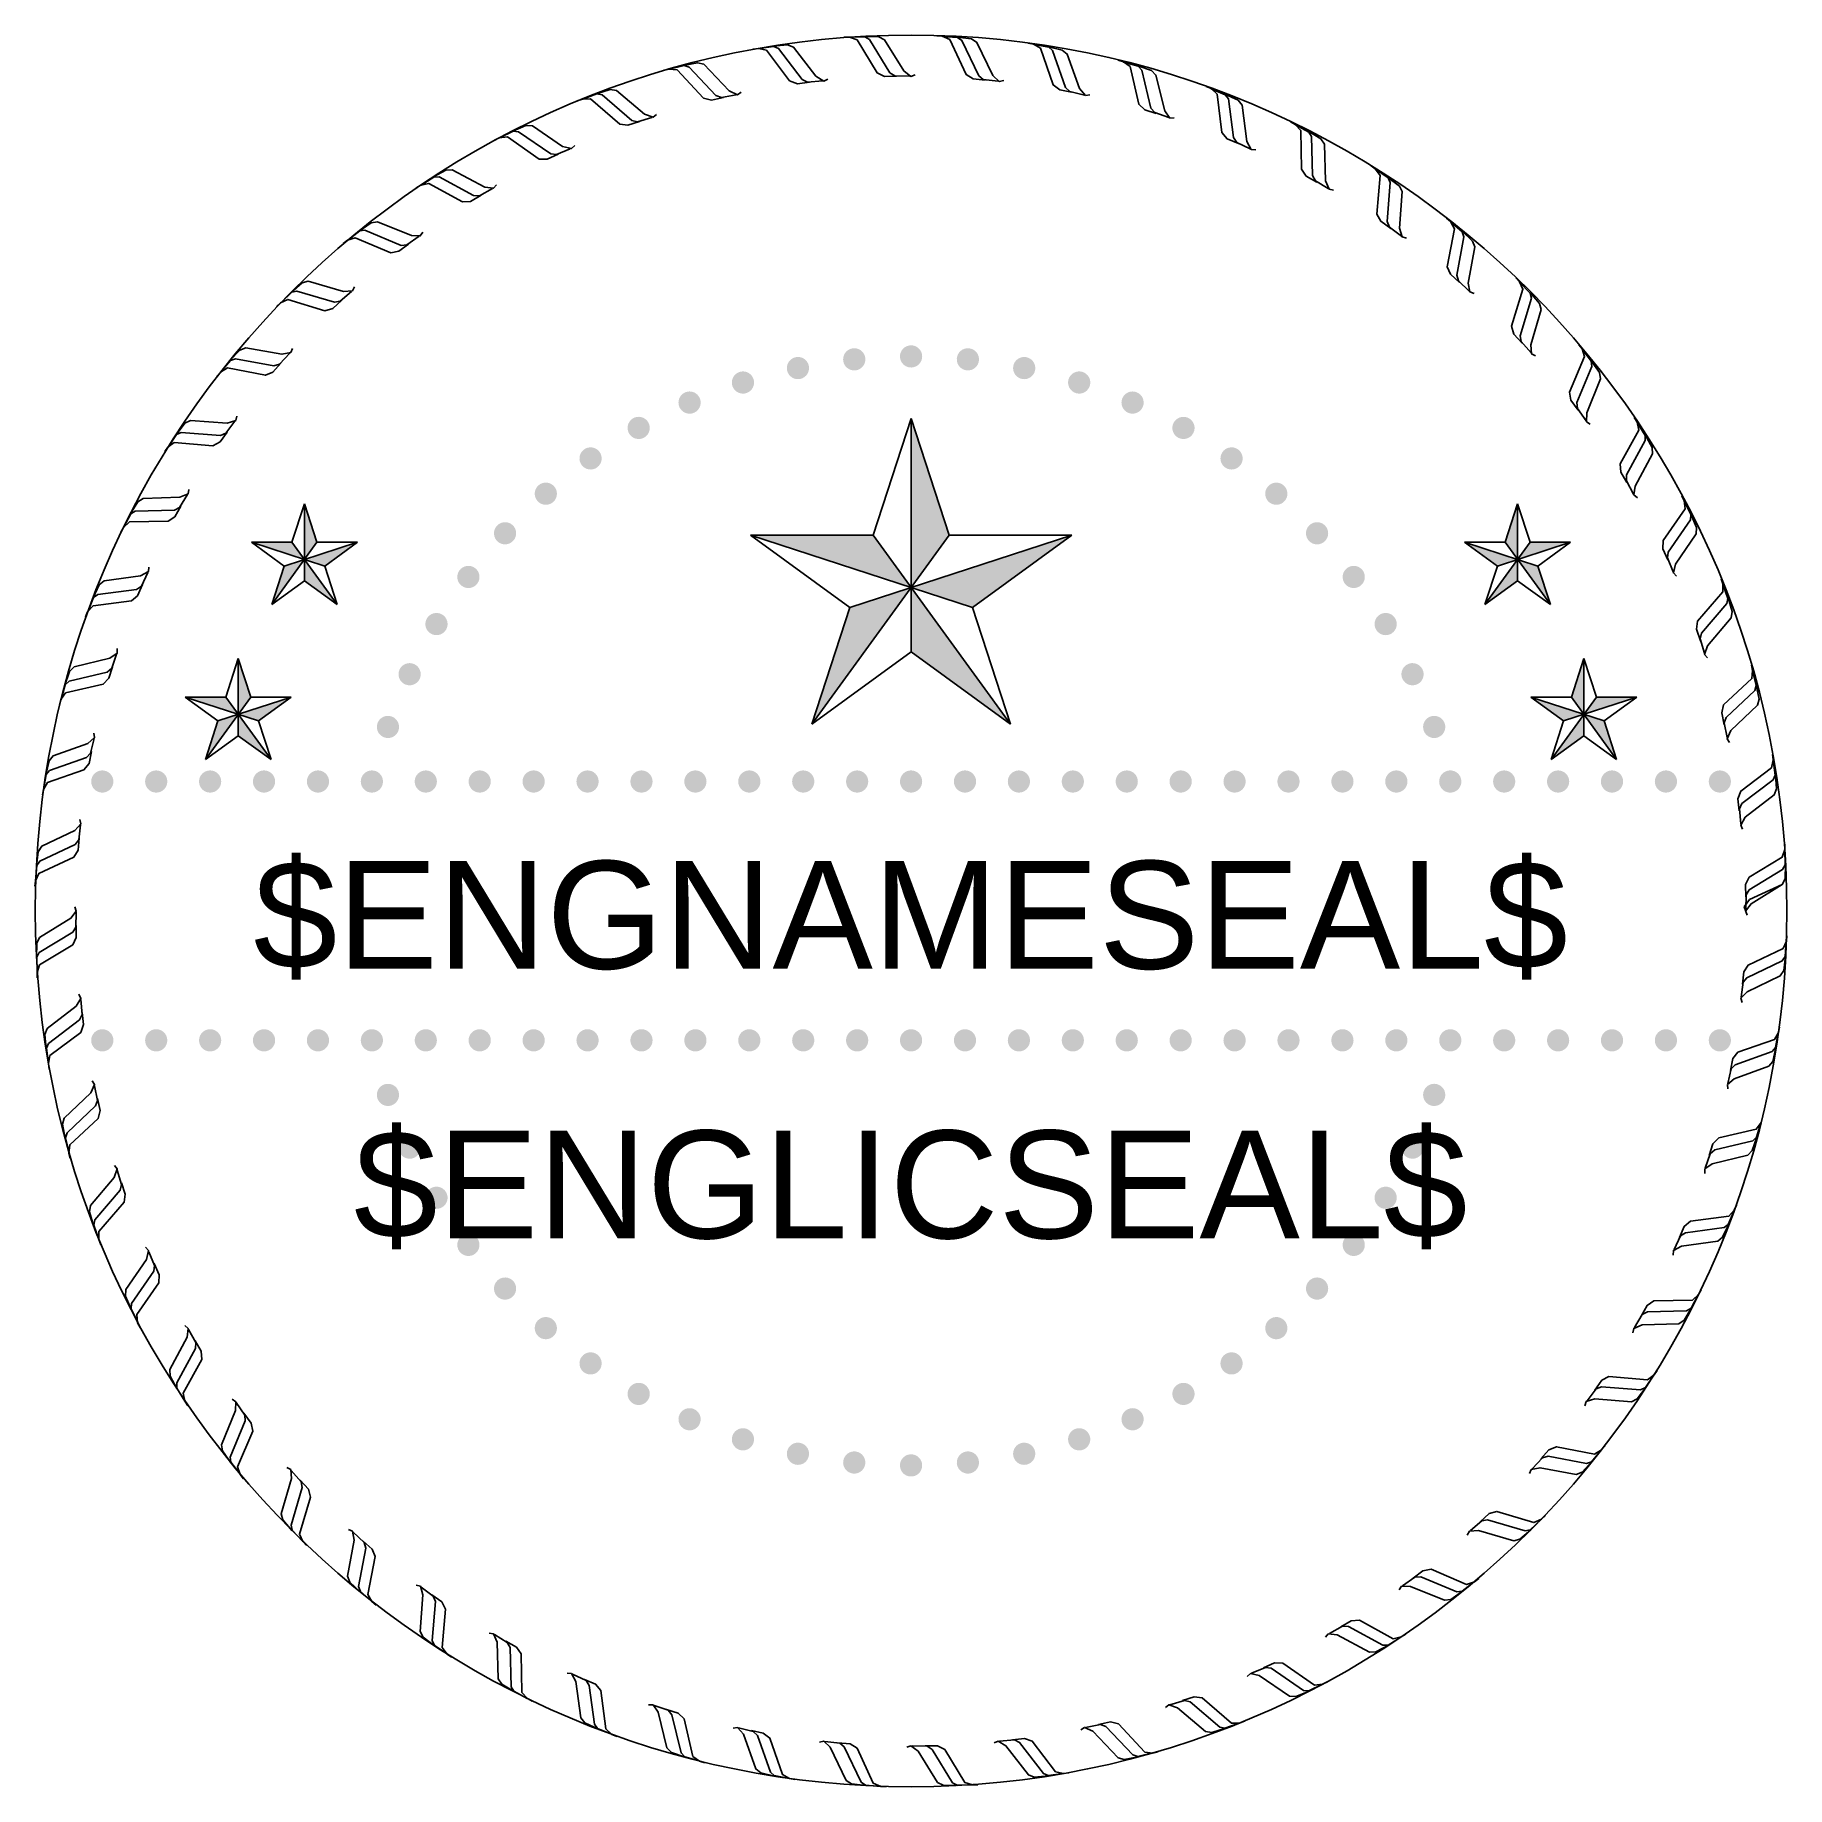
# Model space of a CAD drawing. Extents: x -0.81 to 0.81, y -0.81 to 0.81.
import ezdxf
from ezdxf.enums import TextEntityAlignment as Align

# ---------------------------------------------------------------- set-up
doc = ezdxf.new("R2010")
doc.units = 0
doc.header["$LTSCALE"] = 0.01
doc.header["$MEASUREMENT"] = 0
doc.layers.get('0').update_dxf_attribs({"lineweight": 20})
doc.layers.add('G-NPLT', color=252, linetype='Continuous', lineweight=20, plot=False)
doc.styles.add('COA', font='arial.ttf')

msp = doc.modelspace()

# ---------------------------------------------------------------- hatches: boundary and pattern name
at = {"linetype": 'ByBlock', "lineweight": -2, "transparency": 16777216}
h = msp.add_hatch(color=0, dxfattribs=at)
edge = h.paths.add_edge_path()
edge.add_arc((-0.0527, 0.5115), 0.0103, 109.3807, 469.3807, ccw=False)
h = msp.add_hatch(color=0, dxfattribs=at)
edge = h.paths.add_edge_path()
edge.add_arc((0, 0.5142), 0.0103, 103.4957, 463.4957, ccw=False)
h = msp.add_hatch(color=0, dxfattribs=at)
edge = h.paths.add_edge_path()
edge.add_arc((0.0527, 0.5115), 0.0103, 97.6108, 457.6108, ccw=False)
h = msp.add_hatch(color=0, dxfattribs=at)
edge = h.paths.add_edge_path()
edge.add_arc((-0.1049, 0.5034), 0.0103, 115.2656, 475.2656, ccw=False)
h = msp.add_hatch(color=0, dxfattribs=at)
edge = h.paths.add_edge_path()
edge.add_arc((0.1049, 0.5034), 0.0103, 91.7258, 451.7258, ccw=False)
h = msp.add_hatch(color=0, dxfattribs=at)
edge = h.paths.add_edge_path()
edge.add_arc((-0.1559, 0.49), 0.0103, 121.1506, 481.1506, ccw=False)
h = msp.add_hatch(color=0, dxfattribs=at)
edge = h.paths.add_edge_path()
edge.add_arc((0.1559, 0.49), 0.0103, 85.8409, 445.8409, ccw=False)
h = msp.add_hatch(color=0, dxfattribs=at)
edge = h.paths.add_edge_path()
edge.add_arc((-0.2054, 0.4714), 0.0103, 127.0355, 487.0355, ccw=False)
h = msp.add_hatch(color=0, dxfattribs=at)
edge = h.paths.add_edge_path()
edge.add_arc((0.2054, 0.4714), 0.0103, 79.956, 439.956, ccw=False)
h = msp.add_hatch(color=0, dxfattribs=at)
edge = h.paths.add_edge_path()
edge.add_arc((-0.2526, 0.4479), 0.0103, 132.9205, 492.9205, ccw=False)
h = msp.add_hatch(color=0, dxfattribs=at)
h.dxf.hatch_style = 1
h.paths.add_polyline_path([(0, 0.3), (-0.0352, 0.3484), (-0.149, 0.3484)])
h.paths.add_polyline_path([(0, 0.3), (-0.0569, 0.2815), (-0.0921, 0.1733)])
h.paths.add_polyline_path([(0, 0.3), (0, 0.2402), (0.0921, 0.1733)])
h.paths.add_polyline_path([(0, 0.3), (0.0569, 0.2815), (0.149, 0.3484)])
h.paths.add_polyline_path([(0, 0.4566), (0, 0.3), (0.0352, 0.3484)])
h = msp.add_hatch(color=0, dxfattribs=at)
h.dxf.hatch_style = 1
h.paths.add_polyline_path([(0, 0.3), (-0.0352, 0.3484), (-0.149, 0.3484)])
h.paths.add_polyline_path([(0, 0.3), (-0.0569, 0.2815), (-0.0921, 0.1733)])
h.paths.add_polyline_path([(0, 0.3), (0, 0.2402), (0.0921, 0.1733)])
h.paths.add_polyline_path([(0, 0.3), (0.0569, 0.2815), (0.149, 0.3484)])
h.paths.add_polyline_path([(0, 0.4566), (0, 0.3), (0.0352, 0.3484)])
h = msp.add_hatch(color=0, dxfattribs=at)
edge = h.paths.add_edge_path()
edge.add_arc((0.2526, 0.4479), 0.0103, 74.071, 434.071, ccw=False)
h = msp.add_hatch(color=0, dxfattribs=at)
edge = h.paths.add_edge_path()
edge.add_arc((-0.2972, 0.4196), 0.0103, 138.8054, 498.8054, ccw=False)
h = msp.add_hatch(color=0, dxfattribs=at)
edge = h.paths.add_edge_path()
edge.add_arc((0.2972, 0.4196), 0.0103, 68.1861, 428.1861, ccw=False)
h = msp.add_hatch(color=0, dxfattribs=at)
edge = h.paths.add_edge_path()
edge.add_arc((-0.3387, 0.3869), 0.0103, 144.6903, 504.6903, ccw=False)
h = msp.add_hatch(color=0, dxfattribs=at)
edge = h.paths.add_edge_path()
edge.add_arc((0.3387, 0.3869), 0.0103, 62.3011, 422.3011, ccw=False)
h = msp.add_hatch(color=0, dxfattribs=at)
h.dxf.hatch_style = 1
h.paths.add_polyline_path([(-0.5625, 0.3258), (-0.5741, 0.3418), (-0.6116, 0.3418)])
h.paths.add_polyline_path([(-0.5625, 0.3258), (-0.5812, 0.3197), (-0.5928, 0.284)])
h.paths.add_polyline_path([(-0.5625, 0.3258), (-0.5625, 0.306), (-0.5321, 0.284)])
h.paths.add_polyline_path([(-0.5625, 0.3258), (-0.5437, 0.3197), (-0.5133, 0.3418)])
h.paths.add_polyline_path([(-0.5625, 0.3775), (-0.5625, 0.3258), (-0.5509, 0.3418)])
h = msp.add_hatch(color=0, dxfattribs=at)
h.dxf.hatch_style = 1
h.paths.add_polyline_path([(-0.5625, 0.3258), (-0.5741, 0.3418), (-0.6116, 0.3418)])
h.paths.add_polyline_path([(-0.5625, 0.3258), (-0.5812, 0.3197), (-0.5928, 0.284)])
h.paths.add_polyline_path([(-0.5625, 0.3258), (-0.5625, 0.306), (-0.5321, 0.284)])
h.paths.add_polyline_path([(-0.5625, 0.3258), (-0.5437, 0.3197), (-0.5133, 0.3418)])
h.paths.add_polyline_path([(-0.5625, 0.3775), (-0.5625, 0.3258), (-0.5509, 0.3418)])
h = msp.add_hatch(color=0, dxfattribs=at)
h.dxf.hatch_style = 1
h.paths.add_polyline_path([(0.5625, 0.3258), (0.5741, 0.3418), (0.6116, 0.3418)])
h.paths.add_polyline_path([(0.5625, 0.3258), (0.5812, 0.3197), (0.5928, 0.284)])
h.paths.add_polyline_path([(0.5625, 0.3258), (0.5625, 0.306), (0.5321, 0.284)])
h.paths.add_polyline_path([(0.5625, 0.3258), (0.5437, 0.3197), (0.5133, 0.3418)])
h.paths.add_polyline_path([(0.5625, 0.3775), (0.5625, 0.3258), (0.5509, 0.3418)])
h = msp.add_hatch(color=0, dxfattribs=at)
h.dxf.hatch_style = 1
h.paths.add_polyline_path([(0.5625, 0.3258), (0.5741, 0.3418), (0.6116, 0.3418)])
h.paths.add_polyline_path([(0.5625, 0.3258), (0.5812, 0.3197), (0.5928, 0.284)])
h.paths.add_polyline_path([(0.5625, 0.3258), (0.5625, 0.306), (0.5321, 0.284)])
h.paths.add_polyline_path([(0.5625, 0.3258), (0.5437, 0.3197), (0.5133, 0.3418)])
h.paths.add_polyline_path([(0.5625, 0.3775), (0.5625, 0.3258), (0.5509, 0.3418)])
h = msp.add_hatch(color=0, dxfattribs=at)
edge = h.paths.add_edge_path()
edge.add_arc((-0.3765, 0.3502), 0.0103, 150.5753, 510.5753, ccw=False)
h = msp.add_hatch(color=0, dxfattribs=at)
edge = h.paths.add_edge_path()
edge.add_arc((0.3765, 0.3502), 0.0103, 56.4162, 416.4162, ccw=False)
h = msp.add_hatch(color=0, dxfattribs=at)
edge = h.paths.add_edge_path()
edge.add_arc((-0.4105, 0.3097), 0.0103, 156.4602, 516.4602, ccw=False)
h = msp.add_hatch(color=0, dxfattribs=at)
edge = h.paths.add_edge_path()
edge.add_arc((0.4105, 0.3097), 0.0103, 50.5312, 410.5312, ccw=False)
h = msp.add_hatch(color=0, dxfattribs=at)
edge = h.paths.add_edge_path()
edge.add_arc((-0.4401, 0.266), 0.0103, 162.3452, 522.3452, ccw=False)
h = msp.add_hatch(color=0, dxfattribs=at)
edge = h.paths.add_edge_path()
edge.add_arc((0.4401, 0.266), 0.0103, 44.6463, 404.6463, ccw=False)
h = msp.add_hatch(color=0, dxfattribs=at)
h.dxf.hatch_style = 1
h.paths.add_polyline_path([(-0.6239, 0.1823), (-0.6355, 0.1983), (-0.6731, 0.1983)])
h.paths.add_polyline_path([(-0.6239, 0.1823), (-0.6427, 0.1762), (-0.6543, 0.1405)])
h.paths.add_polyline_path([(-0.6239, 0.1823), (-0.6239, 0.1625), (-0.5935, 0.1405)])
h.paths.add_polyline_path([(-0.6239, 0.1823), (-0.6051, 0.1762), (-0.5748, 0.1983)])
h.paths.add_polyline_path([(-0.6239, 0.234), (-0.6239, 0.1823), (-0.6123, 0.1983)])
h = msp.add_hatch(color=0, dxfattribs=at)
h.dxf.hatch_style = 1
h.paths.add_polyline_path([(-0.6239, 0.1823), (-0.6355, 0.1983), (-0.6731, 0.1983)])
h.paths.add_polyline_path([(-0.6239, 0.1823), (-0.6427, 0.1762), (-0.6543, 0.1405)])
h.paths.add_polyline_path([(-0.6239, 0.1823), (-0.6239, 0.1625), (-0.5935, 0.1405)])
h.paths.add_polyline_path([(-0.6239, 0.1823), (-0.6051, 0.1762), (-0.5748, 0.1983)])
h.paths.add_polyline_path([(-0.6239, 0.234), (-0.6239, 0.1823), (-0.6123, 0.1983)])
h = msp.add_hatch(color=0, dxfattribs=at)
edge = h.paths.add_edge_path()
edge.add_arc((-0.465, 0.2195), 0.0103, 168.2301, 528.2301, ccw=False)
h = msp.add_hatch(color=0, dxfattribs=at)
edge = h.paths.add_edge_path()
edge.add_arc((0.465, 0.2195), 0.0103, 38.7614, 398.7614, ccw=False)
h = msp.add_hatch(color=0, dxfattribs=at)
h.dxf.hatch_style = 1
h.paths.add_polyline_path([(0.6239, 0.1823), (0.6355, 0.1983), (0.6731, 0.1983)])
h.paths.add_polyline_path([(0.6239, 0.1823), (0.6427, 0.1762), (0.6543, 0.1405)])
h.paths.add_polyline_path([(0.6239, 0.1823), (0.6239, 0.1625), (0.5935, 0.1405)])
h.paths.add_polyline_path([(0.6239, 0.1823), (0.6051, 0.1762), (0.5748, 0.1983)])
h.paths.add_polyline_path([(0.6239, 0.234), (0.6239, 0.1823), (0.6123, 0.1983)])
h = msp.add_hatch(color=0, dxfattribs=at)
h.dxf.hatch_style = 1
h.paths.add_polyline_path([(0.6239, 0.1823), (0.6355, 0.1983), (0.6731, 0.1983)])
h.paths.add_polyline_path([(0.6239, 0.1823), (0.6427, 0.1762), (0.6543, 0.1405)])
h.paths.add_polyline_path([(0.6239, 0.1823), (0.6239, 0.1625), (0.5935, 0.1405)])
h.paths.add_polyline_path([(0.6239, 0.1823), (0.6051, 0.1762), (0.5748, 0.1983)])
h.paths.add_polyline_path([(0.6239, 0.234), (0.6239, 0.1823), (0.6123, 0.1983)])
h = msp.add_hatch(color=0, dxfattribs=at)
edge = h.paths.add_edge_path()
edge.add_arc((-0.4851, 0.1706), 0.0103, 174.1151, 534.1151, ccw=False)
h = msp.add_hatch(color=0, dxfattribs=at)
edge = h.paths.add_edge_path()
edge.add_arc((0.4851, 0.1706), 0.0103, 32.8764, 392.8764, ccw=False)
h = msp.add_hatch(color=0, dxfattribs=at)
edge = h.paths.add_edge_path()
edge.add_arc((-0.75, 0.12), 0.0103, 180, 540, ccw=False)
h = msp.add_hatch(color=0, dxfattribs=at)
edge = h.paths.add_edge_path()
edge.add_arc((-0.7, 0.12), 0.0103, 180, 540, ccw=False)
h = msp.add_hatch(color=0, dxfattribs=at)
edge = h.paths.add_edge_path()
edge.add_arc((-0.65, 0.12), 0.0103, 180, 540, ccw=False)
h = msp.add_hatch(color=0, dxfattribs=at)
edge = h.paths.add_edge_path()
edge.add_arc((-0.6, 0.12), 0.0103, 180, 540, ccw=False)
h = msp.add_hatch(color=0, dxfattribs=at)
edge = h.paths.add_edge_path()
edge.add_arc((-0.55, 0.12), 0.0103, 180, 540, ccw=False)
h = msp.add_hatch(color=0, dxfattribs=at)
edge = h.paths.add_edge_path()
edge.add_arc((-0.5, 0.12), 0.0103, 180, 540, ccw=False)
h = msp.add_hatch(color=0, dxfattribs=at)
edge = h.paths.add_edge_path()
edge.add_arc((-0.45, 0.12), 0.0103, 180, 540, ccw=False)
h = msp.add_hatch(color=0, dxfattribs=at)
edge = h.paths.add_edge_path()
edge.add_arc((-0.4, 0.12), 0.0103, 180, 540, ccw=False)
h = msp.add_hatch(color=0, dxfattribs=at)
edge = h.paths.add_edge_path()
edge.add_arc((-0.35, 0.12), 0.0103, 180, 540, ccw=False)
h = msp.add_hatch(color=0, dxfattribs=at)
edge = h.paths.add_edge_path()
edge.add_arc((-0.3, 0.12), 0.0103, 180, 540, ccw=False)
h = msp.add_hatch(color=0, dxfattribs=at)
edge = h.paths.add_edge_path()
edge.add_arc((-0.25, 0.12), 0.0103, 180, 540, ccw=False)
h = msp.add_hatch(color=0, dxfattribs=at)
edge = h.paths.add_edge_path()
edge.add_arc((-0.2, 0.12), 0.0103, 180, 540, ccw=False)
h = msp.add_hatch(color=0, dxfattribs=at)
edge = h.paths.add_edge_path()
edge.add_arc((-0.15, 0.12), 0.0103, 180, 540, ccw=False)
h = msp.add_hatch(color=0, dxfattribs=at)
edge = h.paths.add_edge_path()
edge.add_arc((-0.1, 0.12), 0.0103, 180, 540, ccw=False)
h = msp.add_hatch(color=0, dxfattribs=at)
edge = h.paths.add_edge_path()
edge.add_arc((-0.05, 0.12), 0.0103, 180, 540, ccw=False)
h = msp.add_hatch(color=0, dxfattribs=at)
edge = h.paths.add_edge_path()
edge.add_arc((0, 0.12), 0.0103, 180, 540, ccw=False)
h = msp.add_hatch(color=0, dxfattribs=at)
edge = h.paths.add_edge_path()
edge.add_arc((0, 0.12), 0.0103, 0, 360)
h = msp.add_hatch(color=0, dxfattribs=at)
edge = h.paths.add_edge_path()
edge.add_arc((0.05, 0.12), 0.0103, 0, 360)
h = msp.add_hatch(color=0, dxfattribs=at)
edge = h.paths.add_edge_path()
edge.add_arc((0.1, 0.12), 0.0103, 0, 360)
h = msp.add_hatch(color=0, dxfattribs=at)
edge = h.paths.add_edge_path()
edge.add_arc((0.15, 0.12), 0.0103, 0, 360)
h = msp.add_hatch(color=0, dxfattribs=at)
edge = h.paths.add_edge_path()
edge.add_arc((0.2, 0.12), 0.0103, 0, 360)
h = msp.add_hatch(color=0, dxfattribs=at)
edge = h.paths.add_edge_path()
edge.add_arc((0.25, 0.12), 0.0103, 0, 360)
h = msp.add_hatch(color=0, dxfattribs=at)
edge = h.paths.add_edge_path()
edge.add_arc((0.3, 0.12), 0.0103, 0, 360)
h = msp.add_hatch(color=0, dxfattribs=at)
edge = h.paths.add_edge_path()
edge.add_arc((0.35, 0.12), 0.0103, 0, 360)
h = msp.add_hatch(color=0, dxfattribs=at)
edge = h.paths.add_edge_path()
edge.add_arc((0.4, 0.12), 0.0103, 0, 360)
h = msp.add_hatch(color=0, dxfattribs=at)
edge = h.paths.add_edge_path()
edge.add_arc((0.45, 0.12), 0.0103, 0, 360)
h = msp.add_hatch(color=0, dxfattribs=at)
edge = h.paths.add_edge_path()
edge.add_arc((0.5, 0.12), 0.0103, 0, 360)
h = msp.add_hatch(color=0, dxfattribs=at)
edge = h.paths.add_edge_path()
edge.add_arc((0.5, 0.12), 0.0103, 26.9915, 386.9915, ccw=False)
h = msp.add_hatch(color=0, dxfattribs=at)
edge = h.paths.add_edge_path()
edge.add_arc((0.55, 0.12), 0.0103, 0, 360)
h = msp.add_hatch(color=0, dxfattribs=at)
edge = h.paths.add_edge_path()
edge.add_arc((0.6, 0.12), 0.0103, 0, 360)
h = msp.add_hatch(color=0, dxfattribs=at)
edge = h.paths.add_edge_path()
edge.add_arc((0.65, 0.12), 0.0103, 0, 360)
h = msp.add_hatch(color=0, dxfattribs=at)
edge = h.paths.add_edge_path()
edge.add_arc((0.7, 0.12), 0.0103, 0, 360)
h = msp.add_hatch(color=0, dxfattribs=at)
edge = h.paths.add_edge_path()
edge.add_arc((0.75, 0.12), 0.0103, 0, 360)
h = msp.add_hatch(color=0, dxfattribs=at)
edge = h.paths.add_edge_path()
edge.add_arc((-0.75, -0.12), 0.0103, 180, 540, ccw=False)
h = msp.add_hatch(color=0, dxfattribs=at)
edge = h.paths.add_edge_path()
edge.add_arc((-0.7, -0.12), 0.0103, 180, 540, ccw=False)
h = msp.add_hatch(color=0, dxfattribs=at)
edge = h.paths.add_edge_path()
edge.add_arc((-0.65, -0.12), 0.0103, 180, 540, ccw=False)
h = msp.add_hatch(color=0, dxfattribs=at)
edge = h.paths.add_edge_path()
edge.add_arc((-0.6, -0.12), 0.0103, 180, 540, ccw=False)
h = msp.add_hatch(color=0, dxfattribs=at)
edge = h.paths.add_edge_path()
edge.add_arc((-0.55, -0.12), 0.0103, 180, 540, ccw=False)
h = msp.add_hatch(color=0, dxfattribs=at)
edge = h.paths.add_edge_path()
edge.add_arc((-0.5, -0.12), 0.0103, -180, 180)
h = msp.add_hatch(color=0, dxfattribs=at)
edge = h.paths.add_edge_path()
edge.add_arc((-0.5, -0.12), 0.0103, 180, 540, ccw=False)
h = msp.add_hatch(color=0, dxfattribs=at)
edge = h.paths.add_edge_path()
edge.add_arc((-0.45, -0.12), 0.0103, 180, 540, ccw=False)
h = msp.add_hatch(color=0, dxfattribs=at)
edge = h.paths.add_edge_path()
edge.add_arc((-0.4, -0.12), 0.0103, 180, 540, ccw=False)
h = msp.add_hatch(color=0, dxfattribs=at)
edge = h.paths.add_edge_path()
edge.add_arc((-0.35, -0.12), 0.0103, 180, 540, ccw=False)
h = msp.add_hatch(color=0, dxfattribs=at)
edge = h.paths.add_edge_path()
edge.add_arc((-0.3, -0.12), 0.0103, 180, 540, ccw=False)
h = msp.add_hatch(color=0, dxfattribs=at)
edge = h.paths.add_edge_path()
edge.add_arc((-0.25, -0.12), 0.0103, 180, 540, ccw=False)
h = msp.add_hatch(color=0, dxfattribs=at)
edge = h.paths.add_edge_path()
edge.add_arc((-0.2, -0.12), 0.0103, 180, 540, ccw=False)
h = msp.add_hatch(color=0, dxfattribs=at)
edge = h.paths.add_edge_path()
edge.add_arc((-0.15, -0.12), 0.0103, 180, 540, ccw=False)
h = msp.add_hatch(color=0, dxfattribs=at)
edge = h.paths.add_edge_path()
edge.add_arc((-0.1, -0.12), 0.0103, 180, 540, ccw=False)
h = msp.add_hatch(color=0, dxfattribs=at)
edge = h.paths.add_edge_path()
edge.add_arc((-0.05, -0.12), 0.0103, 180, 540, ccw=False)
h = msp.add_hatch(color=0, dxfattribs=at)
edge = h.paths.add_edge_path()
edge.add_arc((0, -0.12), 0.0103, 0, 360)
h = msp.add_hatch(color=0, dxfattribs=at)
edge = h.paths.add_edge_path()
edge.add_arc((0, -0.12), 0.0103, 180, 540, ccw=False)
h = msp.add_hatch(color=0, dxfattribs=at)
edge = h.paths.add_edge_path()
edge.add_arc((0.05, -0.12), 0.0103, 0, 360)
h = msp.add_hatch(color=0, dxfattribs=at)
edge = h.paths.add_edge_path()
edge.add_arc((0.1, -0.12), 0.0103, 0, 360)
h = msp.add_hatch(color=0, dxfattribs=at)
edge = h.paths.add_edge_path()
edge.add_arc((0.15, -0.12), 0.0103, 0, 360)
h = msp.add_hatch(color=0, dxfattribs=at)
edge = h.paths.add_edge_path()
edge.add_arc((0.2, -0.12), 0.0103, 0, 360)
h = msp.add_hatch(color=0, dxfattribs=at)
edge = h.paths.add_edge_path()
edge.add_arc((0.25, -0.12), 0.0103, 0, 360)
h = msp.add_hatch(color=0, dxfattribs=at)
edge = h.paths.add_edge_path()
edge.add_arc((0.3, -0.12), 0.0103, 0, 360)
h = msp.add_hatch(color=0, dxfattribs=at)
edge = h.paths.add_edge_path()
edge.add_arc((0.35, -0.12), 0.0103, 0, 360)
h = msp.add_hatch(color=0, dxfattribs=at)
edge = h.paths.add_edge_path()
edge.add_arc((0.4, -0.12), 0.0103, 0, 360)
h = msp.add_hatch(color=0, dxfattribs=at)
edge = h.paths.add_edge_path()
edge.add_arc((0.45, -0.12), 0.0103, 0, 360)
h = msp.add_hatch(color=0, dxfattribs=at)
edge = h.paths.add_edge_path()
edge.add_arc((0.5, -0.12), 0.0103, 0, 360)
h = msp.add_hatch(color=0, dxfattribs=at)
edge = h.paths.add_edge_path()
edge.add_arc((0.5, -0.12), 0.0103, -26.9915, 333.0085)
h = msp.add_hatch(color=0, dxfattribs=at)
edge = h.paths.add_edge_path()
edge.add_arc((0.55, -0.12), 0.0103, 0, 360)
h = msp.add_hatch(color=0, dxfattribs=at)
edge = h.paths.add_edge_path()
edge.add_arc((0.6, -0.12), 0.0103, 0, 360)
h = msp.add_hatch(color=0, dxfattribs=at)
edge = h.paths.add_edge_path()
edge.add_arc((0.65, -0.12), 0.0103, 0, 360)
h = msp.add_hatch(color=0, dxfattribs=at)
edge = h.paths.add_edge_path()
edge.add_arc((0.7, -0.12), 0.0103, 0, 360)
h = msp.add_hatch(color=0, dxfattribs=at)
edge = h.paths.add_edge_path()
edge.add_arc((0.75, -0.12), 0.0103, 0, 360)
h = msp.add_hatch(color=0, dxfattribs=at)
edge = h.paths.add_edge_path()
edge.add_arc((-0.4851, -0.1706), 0.0103, -174.1151, 185.8849)
h = msp.add_hatch(color=0, dxfattribs=at)
edge = h.paths.add_edge_path()
edge.add_arc((0.4851, -0.1706), 0.0103, -32.8764, 327.1236)
h = msp.add_hatch(color=0, dxfattribs=at)
edge = h.paths.add_edge_path()
edge.add_arc((-0.465, -0.2195), 0.0103, -168.2301, 191.7699)
h = msp.add_hatch(color=0, dxfattribs=at)
edge = h.paths.add_edge_path()
edge.add_arc((0.465, -0.2195), 0.0103, -38.7614, 321.2386)
h = msp.add_hatch(color=0, dxfattribs=at)
edge = h.paths.add_edge_path()
edge.add_arc((-0.4401, -0.266), 0.0103, -162.3452, 197.6548)
h = msp.add_hatch(color=0, dxfattribs=at)
edge = h.paths.add_edge_path()
edge.add_arc((0.4401, -0.266), 0.0103, -44.6463, 315.3537)
h = msp.add_hatch(color=0, dxfattribs=at)
edge = h.paths.add_edge_path()
edge.add_arc((-0.4105, -0.3097), 0.0103, -156.4602, 203.5398)
h = msp.add_hatch(color=0, dxfattribs=at)
edge = h.paths.add_edge_path()
edge.add_arc((0.4105, -0.3097), 0.0103, -50.5312, 309.4688)
h = msp.add_hatch(color=0, dxfattribs=at)
edge = h.paths.add_edge_path()
edge.add_arc((-0.3765, -0.3502), 0.0103, -150.5753, 209.4247)
h = msp.add_hatch(color=0, dxfattribs=at)
edge = h.paths.add_edge_path()
edge.add_arc((0.3765, -0.3502), 0.0103, -56.4162, 303.5838)
h = msp.add_hatch(color=0, dxfattribs=at)
edge = h.paths.add_edge_path()
edge.add_arc((-0.3387, -0.3869), 0.0103, -144.6903, 215.3097)
h = msp.add_hatch(color=0, dxfattribs=at)
edge = h.paths.add_edge_path()
edge.add_arc((0.3387, -0.3869), 0.0103, -62.3011, 297.6989)
h = msp.add_hatch(color=0, dxfattribs=at)
edge = h.paths.add_edge_path()
edge.add_arc((-0.2972, -0.4196), 0.0103, -138.8054, 221.1946)
h = msp.add_hatch(color=0, dxfattribs=at)
edge = h.paths.add_edge_path()
edge.add_arc((0.2972, -0.4196), 0.0103, -68.1861, 291.8139)
h = msp.add_hatch(color=0, dxfattribs=at)
edge = h.paths.add_edge_path()
edge.add_arc((-0.2526, -0.4479), 0.0103, -132.9205, 227.0795)
h = msp.add_hatch(color=0, dxfattribs=at)
edge = h.paths.add_edge_path()
edge.add_arc((0.2526, -0.4479), 0.0103, -74.071, 285.929)
h = msp.add_hatch(color=0, dxfattribs=at)
edge = h.paths.add_edge_path()
edge.add_arc((-0.2054, -0.4714), 0.0103, -127.0355, 232.9645)
h = msp.add_hatch(color=0, dxfattribs=at)
edge = h.paths.add_edge_path()
edge.add_arc((0.2054, -0.4714), 0.0103, -79.956, 280.044)
h = msp.add_hatch(color=0, dxfattribs=at)
edge = h.paths.add_edge_path()
edge.add_arc((-0.1559, -0.49), 0.0103, -121.1506, 238.8494)
h = msp.add_hatch(color=0, dxfattribs=at)
edge = h.paths.add_edge_path()
edge.add_arc((0.1559, -0.49), 0.0103, -85.8409, 274.1591)
h = msp.add_hatch(color=0, dxfattribs=at)
edge = h.paths.add_edge_path()
edge.add_arc((-0.1049, -0.5034), 0.0103, -115.2656, 244.7344)
h = msp.add_hatch(color=0, dxfattribs=at)
edge = h.paths.add_edge_path()
edge.add_arc((-0.0527, -0.5115), 0.0103, -109.3807, 250.6193)
h = msp.add_hatch(color=0, dxfattribs=at)
edge = h.paths.add_edge_path()
edge.add_arc((0.0527, -0.5115), 0.0103, -97.6108, 262.3892)
h = msp.add_hatch(color=0, dxfattribs=at)
edge = h.paths.add_edge_path()
edge.add_arc((0.1049, -0.5034), 0.0103, -91.7258, 268.2742)
h = msp.add_hatch(color=0, dxfattribs=at)
edge = h.paths.add_edge_path()
edge.add_arc((0, -0.5142), 0.0103, -103.4957, 256.5043)

# ---------------------------------------------------------------- linework, layer by layer
at = {"color": 0, "linetype": 'ByBlock', "lineweight": -2, "transparency": 16777216, "flags": 128}
for points in [[(-0.1466, 0.7992), (-0.1416, 0.7998), (-0.1342, 0.7983), (-0.1126, 0.7697), (-0.1054, 0.7671), (-0.0942, 0.7684)], [(-0.1413, 0.7997), (-0.1274, 0.8016), (-0.1229, 0.7997), (-0.1009, 0.7709), (-0.096, 0.7686), (-0.0821, 0.7697)], [(-0.1278, 0.8018), (-0.1146, 0.803), (-0.109, 0.8009), (-0.0882, 0.774), (-0.081, 0.7696), (-0.0773, 0.7714)], [(-0.0622, 0.8101), (-0.0572, 0.8102), (-0.05, 0.8079), (-0.0315, 0.7772), (-0.0247, 0.7739), (-0.0134, 0.774)], [(-0.057, 0.8101), (-0.0429, 0.8105), (-0.0387, 0.8082), (-0.0197, 0.7772), (-0.0151, 0.7744), (-0.0012, 0.774)], [(-0.0433, 0.8108), (-0.03, 0.8105), (-0.0247, 0.8079), (-0.0068, 0.7789), (-0.0001, 0.7739), (0.0038, 0.7753)], [(0.0239, 0.8115), (0.0289, 0.8111), (0.0358, 0.8081), (0.051, 0.7756), (0.0575, 0.7716), (0.0687, 0.7705)], [(0.0291, 0.811), (0.0432, 0.8099), (0.0471, 0.8072), (0.0627, 0.7744), (0.067, 0.7711), (0.0809, 0.7693)], [(0.0428, 0.8102), (0.056, 0.8086), (0.061, 0.8054), (0.0758, 0.7747), (0.0818, 0.769), (0.0859, 0.77)], [(0.1086, 0.8046), (0.1135, 0.8037), (0.1201, 0.7999), (0.1318, 0.766), (0.1378, 0.7614), (0.1489, 0.7591)], [(0.1137, 0.8035), (0.1276, 0.801), (0.1313, 0.7978), (0.1433, 0.7636), (0.1473, 0.7598), (0.1608, 0.7566)], [(0.1273, 0.8013), (0.1402, 0.7983), (0.1448, 0.7946), (0.1563, 0.7626), (0.1618, 0.7562), (0.1659, 0.7568)], [(-0.2293, 0.7795), (-0.2244, 0.7806), (-0.2169, 0.7799), (-0.1924, 0.7537), (-0.1851, 0.7519), (-0.174, 0.7543)], [(-0.2242, 0.7806), (-0.2105, 0.7839), (-0.2059, 0.7825), (-0.1809, 0.7561), (-0.1758, 0.7543), (-0.1621, 0.7569)], [(-0.2109, 0.7841), (-0.1979, 0.7866), (-0.1922, 0.7851), (-0.1686, 0.7605), (-0.1611, 0.7569), (-0.1575, 0.7591)], [(0.1921, 0.7888), (0.1969, 0.7874), (0.2031, 0.783), (0.2112, 0.748), (0.2167, 0.7428), (0.2274, 0.7394)], [(0.1971, 0.7872), (0.2106, 0.7833), (0.2139, 0.7797), (0.2224, 0.7444), (0.2259, 0.7403), (0.239, 0.7357)], [(0.2103, 0.7836), (0.2229, 0.7793), (0.2271, 0.7751), (0.2352, 0.742), (0.24, 0.7352), (0.2441, 0.7353)], [(0.2735, 0.7644), (0.2782, 0.7625), (0.2838, 0.7575), (0.2882, 0.7219), (0.2931, 0.7161), (0.3035, 0.7115)], [(-0.3095, 0.7512), (-0.3048, 0.7529), (-0.2973, 0.753), (-0.2702, 0.7295), (-0.2626, 0.7285), (-0.2519, 0.732)], [(-0.3045, 0.7529), (-0.2913, 0.7576), (-0.2865, 0.7567), (-0.259, 0.7331), (-0.2537, 0.7318), (-0.2403, 0.7358)], [(-0.2917, 0.7578), (-0.279, 0.7616), (-0.2732, 0.7607), (-0.2472, 0.7387), (-0.2393, 0.736), (-0.236, 0.7385)], [(0.2783, 0.7622), (0.2914, 0.7569), (0.2943, 0.7531), (0.299, 0.7171), (0.302, 0.7126), (0.3146, 0.7066)], [(0.2911, 0.7573), (0.3032, 0.7517), (0.3069, 0.7471), (0.3115, 0.7134), (0.3155, 0.706), (0.3197, 0.7057)], [(0.3519, 0.7316), (0.3563, 0.7292), (0.3615, 0.7236), (0.3621, 0.6878), (0.3664, 0.6815), (0.3762, 0.6759)], [(-0.3864, 0.7148), (-0.3819, 0.7169), (-0.3743, 0.7178), (-0.345, 0.6972), (-0.3374, 0.697), (-0.3271, 0.7017)], [(-0.3816, 0.7169), (-0.3689, 0.723), (-0.3641, 0.7226), (-0.3342, 0.702), (-0.3288, 0.7013), (-0.316, 0.7067)], [(-0.3694, 0.7231), (-0.3571, 0.7283), (-0.3512, 0.728), (-0.3231, 0.7088), (-0.3149, 0.7069), (-0.3119, 0.7098)], [(0.3565, 0.729), (0.3689, 0.7223), (0.3714, 0.7182), (0.3723, 0.6819), (0.3749, 0.6771), (0.3868, 0.6699)], [(0.3687, 0.7227), (0.3801, 0.7159), (0.3833, 0.7109), (0.3844, 0.6769), (0.3876, 0.6692), (0.3917, 0.6684)], [(-0.4429, 0.6806), (-0.4313, 0.687), (-0.4254, 0.6873), (-0.3954, 0.6712), (-0.3871, 0.6701), (-0.3844, 0.6733)], [(0.4265, 0.6908), (0.4306, 0.688), (0.4351, 0.6819), (0.432, 0.6461), (0.4356, 0.6395), (0.4448, 0.6329)], [(0.4308, 0.6877), (0.4424, 0.6798), (0.4444, 0.6754), (0.4416, 0.6392), (0.4436, 0.6342), (0.4547, 0.6257)], [(-0.459, 0.6705), (-0.4547, 0.6731), (-0.4473, 0.6747), (-0.416, 0.6574), (-0.4084, 0.6579), (-0.3987, 0.6636)], [(-0.4544, 0.6731), (-0.4425, 0.6805), (-0.4376, 0.6806), (-0.4058, 0.6633), (-0.4003, 0.6631), (-0.3881, 0.6698)], [(0.4422, 0.6802), (0.4528, 0.6722), (0.4555, 0.667), (0.453, 0.633), (0.4554, 0.625), (0.4594, 0.6238)], [(-0.5117, 0.6305), (-0.5008, 0.6382), (-0.4949, 0.6391), (-0.4634, 0.6262), (-0.4551, 0.626), (-0.4527, 0.6295)], [(0.4964, 0.6424), (0.5002, 0.6392), (0.504, 0.6326), (0.4972, 0.5974), (0.5001, 0.5904), (0.5085, 0.5829)], [(0.5003, 0.6389), (0.511, 0.6298), (0.5126, 0.6252), (0.506, 0.5895), (0.5075, 0.5843), (0.5176, 0.5748)], [(-0.5266, 0.6188), (-0.5226, 0.6219), (-0.5154, 0.6243), (-0.4824, 0.6103), (-0.4749, 0.6117), (-0.4659, 0.6183)], [(-0.5223, 0.6219), (-0.5112, 0.6306), (-0.5064, 0.6312), (-0.4729, 0.6172), (-0.4675, 0.6176), (-0.456, 0.6256)], [(0.5109, 0.6303), (0.5206, 0.6212), (0.5228, 0.6157), (0.5167, 0.5822), (0.5183, 0.574), (0.5221, 0.5724)], [(0.5608, 0.587), (0.5643, 0.5834), (0.5674, 0.5765), (0.5569, 0.5422), (0.5591, 0.5349), (0.5667, 0.5265)], [(-0.5845, 0.5639), (-0.5743, 0.5737), (-0.5696, 0.5748), (-0.5348, 0.5644), (-0.5295, 0.5654), (-0.5189, 0.5745)], [(-0.5748, 0.5736), (-0.5647, 0.5823), (-0.559, 0.5839), (-0.5264, 0.5743), (-0.518, 0.575), (-0.516, 0.5787)], [(0.5643, 0.5831), (0.5741, 0.5729), (0.5752, 0.5682), (0.5648, 0.5334), (0.5658, 0.5281), (0.5749, 0.5175)], [(0.574, 0.5734), (0.5827, 0.5633), (0.5843, 0.5576), (0.5748, 0.525), (0.5754, 0.5166), (0.5791, 0.5146)], [(-0.5884, 0.5604), (-0.5848, 0.5639), (-0.5779, 0.567), (-0.5436, 0.5565), (-0.5363, 0.5587), (-0.5279, 0.5663)], [(-0.6316, 0.5104), (-0.6225, 0.5201), (-0.617, 0.5222), (-0.5835, 0.5162), (-0.5753, 0.5177), (-0.5737, 0.5216)], [(0.6191, 0.5251), (0.6222, 0.5212), (0.6246, 0.514), (0.6106, 0.481), (0.6119, 0.4735), (0.6186, 0.4644)], [(0.6222, 0.5209), (0.6308, 0.5098), (0.6314, 0.505), (0.6175, 0.4714), (0.6179, 0.466), (0.6259, 0.4546)], [(-0.6438, 0.4959), (-0.6405, 0.4997), (-0.634, 0.5035), (-0.5988, 0.4967), (-0.5918, 0.4996), (-0.5843, 0.508)], [(-0.6402, 0.4998), (-0.6312, 0.5105), (-0.6266, 0.5121), (-0.5909, 0.5054), (-0.5857, 0.507), (-0.5761, 0.5171)], [(0.6308, 0.5102), (0.6384, 0.4993), (0.6394, 0.4935), (0.6265, 0.462), (0.6263, 0.4536), (0.6297, 0.4513)], [(-0.6815, 0.4416), (-0.6735, 0.4522), (-0.6682, 0.4549), (-0.6343, 0.4524), (-0.6263, 0.4548), (-0.6251, 0.4588)], [(0.6706, 0.4575), (0.6733, 0.4533), (0.6749, 0.4459), (0.6575, 0.4145), (0.6581, 0.4069), (0.6638, 0.3972)], [(-0.6921, 0.4259), (-0.6892, 0.43), (-0.6832, 0.4345), (-0.6474, 0.4314), (-0.6408, 0.435), (-0.6342, 0.4441)], [(-0.689, 0.4301), (-0.6811, 0.4417), (-0.6767, 0.4438), (-0.6405, 0.4409), (-0.6355, 0.443), (-0.627, 0.4541)], [(0.6733, 0.453), (0.6807, 0.441), (0.6808, 0.4362), (0.6634, 0.4043), (0.6633, 0.3989), (0.67, 0.3866)], [(0.6807, 0.4415), (0.6871, 0.4298), (0.6875, 0.424), (0.6714, 0.394), (0.6703, 0.3857), (0.6735, 0.383)], [(-0.724, 0.3679), (-0.7171, 0.3793), (-0.7121, 0.3826), (-0.6781, 0.3836), (-0.6704, 0.3868), (-0.6697, 0.3909)], [(-0.7328, 0.3512), (-0.7304, 0.3556), (-0.7248, 0.3607), (-0.689, 0.3614), (-0.6827, 0.3656), (-0.6771, 0.3754)], [(-0.7302, 0.3557), (-0.7235, 0.3681), (-0.7194, 0.3706), (-0.6831, 0.3716), (-0.6783, 0.3741), (-0.6711, 0.3861)], [(0.7148, 0.3849), (0.717, 0.3804), (0.7178, 0.3729), (0.6973, 0.3435), (0.697, 0.3359), (0.7017, 0.3256)], [(0.7169, 0.3801), (0.7231, 0.3675), (0.7227, 0.3626), (0.7021, 0.3327), (0.7013, 0.3273), (0.7067, 0.3145)], [(0.7231, 0.3679), (0.7283, 0.3556), (0.728, 0.3498), (0.7089, 0.3216), (0.707, 0.3135), (0.7098, 0.3105)], [(-0.7634, 0.2775), (-0.7581, 0.2905), (-0.7542, 0.2934), (-0.7182, 0.2981), (-0.7137, 0.3012), (-0.7078, 0.3138)], [(-0.7585, 0.2903), (-0.7528, 0.3023), (-0.7482, 0.306), (-0.7145, 0.3106), (-0.7072, 0.3146), (-0.7069, 0.3188)], [(-0.7655, 0.2727), (-0.7636, 0.2773), (-0.7586, 0.283), (-0.723, 0.2874), (-0.7172, 0.2923), (-0.7127, 0.3026)], [(0.7511, 0.3081), (0.7528, 0.3034), (0.7529, 0.2958), (0.7294, 0.2687), (0.7283, 0.2612), (0.7319, 0.2505)], [(0.7528, 0.3031), (0.7575, 0.2898), (0.7566, 0.2851), (0.733, 0.2575), (0.7317, 0.2522), (0.7357, 0.2389)], [(0.7576, 0.2903), (0.7615, 0.2776), (0.7606, 0.2717), (0.7386, 0.2458), (0.7359, 0.2379), (0.7384, 0.2346)], [(-0.7882, 0.1962), (-0.7843, 0.2097), (-0.7808, 0.213), (-0.7454, 0.2214), (-0.7413, 0.225), (-0.7367, 0.2381)], [(-0.7847, 0.2094), (-0.7803, 0.222), (-0.7762, 0.2262), (-0.7431, 0.2343), (-0.7362, 0.239), (-0.7363, 0.2432)], [(0.7792, 0.2279), (0.7804, 0.223), (0.7797, 0.2155), (0.7535, 0.191), (0.7517, 0.1836), (0.7541, 0.1726)], [(-0.7898, 0.1912), (-0.7884, 0.196), (-0.784, 0.2021), (-0.7491, 0.2102), (-0.7438, 0.2157), (-0.7404, 0.2265)], [(0.7803, 0.2227), (0.7837, 0.2091), (0.7823, 0.2044), (0.7559, 0.1795), (0.7541, 0.1743), (0.7567, 0.1607)], [(0.7838, 0.2095), (0.7864, 0.1964), (0.7849, 0.1907), (0.7603, 0.1672), (0.7567, 0.1596), (0.7589, 0.1561)], [(-0.8023, 0.1262), (-0.7992, 0.1392), (-0.7956, 0.1438), (-0.7635, 0.1553), (-0.7572, 0.1608), (-0.7577, 0.1649)], [(-0.8055, 0.1076), (-0.8046, 0.1125), (-0.8009, 0.1191), (-0.767, 0.1308), (-0.7623, 0.1368), (-0.7601, 0.1478)], [(-0.8044, 0.1127), (-0.8019, 0.1266), (-0.7988, 0.1302), (-0.7645, 0.1423), (-0.7608, 0.1462), (-0.7576, 0.1598)], [(0.7988, 0.1452), (0.7994, 0.1402), (0.7979, 0.1328), (0.7693, 0.1112), (0.7668, 0.104), (0.768, 0.0928)], [(0.7993, 0.1399), (0.8013, 0.126), (0.7994, 0.1215), (0.7705, 0.0995), (0.7682, 0.0946), (0.7693, 0.0807)], [(0.8015, 0.1264), (0.8026, 0.1131), (0.8005, 0.1076), (0.7736, 0.0868), (0.7693, 0.0796), (0.7711, 0.0759)], [(-0.8111, 0.0417), (-0.8094, 0.0549), (-0.8062, 0.0599), (-0.7756, 0.0747), (-0.7698, 0.0807), (-0.7708, 0.0848)], [(-0.8124, 0.0228), (-0.812, 0.0278), (-0.8089, 0.0347), (-0.7765, 0.0499), (-0.7725, 0.0564), (-0.7714, 0.0676)], [(-0.8118, 0.028), (-0.8108, 0.0421), (-0.808, 0.046), (-0.7752, 0.0616), (-0.7719, 0.0659), (-0.7701, 0.0798)], [(0.8101, 0.062), (0.8102, 0.057), (0.8079, 0.0498), (0.7772, 0.0313), (0.7739, 0.0244), (0.774, 0.0131)], [(0.8101, 0.0567), (0.8105, 0.0427), (0.8082, 0.0384), (0.7772, 0.0195), (0.7744, 0.0149), (0.7741, 0.0009)], [(0.8108, 0.043), (0.8105, 0.0297), (0.8079, 0.0245), (0.7775, 0.0105), (0.7725, 0.0038)], [(0.8079, 0.0245), (0.7789, 0.0066), (0.7739, -0.0001)], [(-0.811, -0.0433), (-0.8108, -0.03), (-0.8081, -0.0247), (-0.7791, -0.0068), (-0.7741, -0.0002), (-0.7755, 0.0038)], [(-0.8103, -0.057), (-0.8108, -0.0429), (-0.8084, -0.0387), (-0.7774, -0.0197), (-0.7746, -0.0151), (-0.7743, -0.0012)], [(-0.8103, -0.0622), (-0.8104, -0.0572), (-0.8082, -0.05), (-0.7774, -0.0315), (-0.7741, -0.0247), (-0.7742, -0.0134)], [(0.8116, -0.0283), (0.8106, -0.0423), (0.8078, -0.0463), (0.775, -0.0619), (0.7717, -0.0662), (0.7699, -0.08)], [(0.8121, -0.0231), (0.8118, -0.028), (0.8087, -0.035), (0.7762, -0.0502), (0.7723, -0.0566), (0.7711, -0.0678)], [(0.8109, -0.042), (0.8092, -0.0552), (0.806, -0.0601), (0.7754, -0.0749), (0.7696, -0.081), (0.7706, -0.085)], [(-0.8021, -0.1278), (-0.8032, -0.1146), (-0.8011, -0.1091), (-0.7742, -0.0882), (-0.7698, -0.0811), (-0.7716, -0.0773)], [(-0.7999, -0.1414), (-0.8018, -0.1274), (-0.8, -0.123), (-0.7711, -0.1009), (-0.7688, -0.096), (-0.7699, -0.0821)], [(-0.7994, -0.1466), (-0.8, -0.1416), (-0.7985, -0.1342), (-0.7699, -0.1126), (-0.7673, -0.1054), (-0.7686, -0.0942)], [(0.8042, -0.113), (0.8017, -0.1268), (0.7985, -0.1305), (0.7643, -0.1426), (0.7606, -0.1465), (0.7574, -0.1601)], [(0.8053, -0.1078), (0.8044, -0.1128), (0.8007, -0.1193), (0.7668, -0.131), (0.7621, -0.137), (0.7598, -0.1481)], [(0.802, -0.1265), (0.799, -0.1395), (0.7953, -0.144), (0.7633, -0.1556), (0.757, -0.161), (0.7575, -0.1651)], [(-0.7843, -0.2109), (-0.7868, -0.1979), (-0.7853, -0.1922), (-0.7607, -0.1686), (-0.7572, -0.1611), (-0.7593, -0.1575)], [(-0.7808, -0.2242), (-0.7841, -0.2105), (-0.7827, -0.2059), (-0.7564, -0.1809), (-0.7545, -0.1758), (-0.7571, -0.1621)], [(-0.7797, -0.2293), (-0.7809, -0.2245), (-0.7801, -0.2169), (-0.7539, -0.1924), (-0.7521, -0.1851), (-0.7545, -0.1741)], [(0.7896, -0.1914), (0.7882, -0.1962), (0.7838, -0.2024), (0.7489, -0.2105), (0.7436, -0.216), (0.7402, -0.2267)], [(0.7844, -0.2097), (0.7801, -0.2222), (0.7759, -0.2264), (0.7429, -0.2345), (0.736, -0.2393), (0.7361, -0.2434)], [(0.788, -0.1964), (0.7841, -0.2099), (0.7805, -0.2132), (0.7452, -0.2217), (0.7411, -0.2252), (0.7365, -0.2384)], [(-0.758, -0.2918), (-0.7618, -0.279), (-0.7609, -0.2732), (-0.7389, -0.2472), (-0.7362, -0.2393), (-0.7387, -0.236)], [(-0.7531, -0.3046), (-0.7578, -0.2913), (-0.7569, -0.2866), (-0.7333, -0.259), (-0.7321, -0.2537), (-0.7361, -0.2404)], [(-0.7515, -0.3096), (-0.7531, -0.3048), (-0.7532, -0.2973), (-0.7297, -0.2702), (-0.7287, -0.2627), (-0.7322, -0.252)], [(0.7653, -0.2729), (0.7634, -0.2776), (0.7584, -0.2832), (0.7228, -0.2876), (0.717, -0.2925), (0.7125, -0.3029)], [(0.7582, -0.2905), (0.7526, -0.3026), (0.748, -0.3063), (0.7143, -0.3109), (0.707, -0.3149), (0.7066, -0.3191)], [(0.7632, -0.2777), (0.7578, -0.2908), (0.754, -0.2937), (0.718, -0.2984), (0.7135, -0.3014), (0.7075, -0.314)], [(-0.7233, -0.3694), (-0.7285, -0.3571), (-0.7282, -0.3512), (-0.7091, -0.3231), (-0.7072, -0.315), (-0.71, -0.3119)], [(-0.7171, -0.3816), (-0.7233, -0.3689), (-0.7229, -0.3641), (-0.7023, -0.3342), (-0.7015, -0.3288), (-0.7069, -0.316)], [(-0.715, -0.3864), (-0.7172, -0.3819), (-0.718, -0.3744), (-0.6975, -0.345), (-0.6972, -0.3374), (-0.7019, -0.3271)], [(0.73, -0.356), (0.7233, -0.3684), (0.7192, -0.3709), (0.6829, -0.3718), (0.6781, -0.3744), (0.6709, -0.3863)], [(0.7326, -0.3514), (0.7302, -0.3558), (0.7246, -0.361), (0.6888, -0.3616), (0.6825, -0.3659), (0.6769, -0.3757)], [(0.7237, -0.3682), (0.7169, -0.3796), (0.7119, -0.3828), (0.6779, -0.3839), (0.6702, -0.3871), (0.6694, -0.3912)], [(-0.6808, -0.443), (-0.6872, -0.4313), (-0.6875, -0.4254), (-0.6714, -0.3954), (-0.6704, -0.3871), (-0.6735, -0.3844)], [(-0.6733, -0.4545), (-0.6808, -0.4425), (-0.6808, -0.4377), (-0.6635, -0.4058), (-0.6633, -0.4003), (-0.67, -0.3881)], [(-0.6707, -0.459), (-0.6733, -0.4547), (-0.675, -0.4473), (-0.6576, -0.416), (-0.6582, -0.4084), (-0.6639, -0.3987)], [(0.6888, -0.4304), (0.6809, -0.442), (0.6765, -0.4441), (0.6403, -0.4412), (0.6353, -0.4432), (0.6268, -0.4543)], [(0.6919, -0.4261), (0.689, -0.4302), (0.6829, -0.4347), (0.6472, -0.4316), (0.6405, -0.4352), (0.634, -0.4444)], [(-0.6308, -0.5117), (-0.6384, -0.5008), (-0.6393, -0.495), (-0.6264, -0.4634), (-0.6262, -0.4551), (-0.6297, -0.4527)], [(0.6813, -0.4418), (0.6733, -0.4524), (0.668, -0.4551), (0.6341, -0.4526), (0.6261, -0.455), (0.6249, -0.459)], [(-0.6222, -0.5223), (-0.6308, -0.5112), (-0.6314, -0.5064), (-0.6175, -0.4729), (-0.6179, -0.4675), (-0.6258, -0.456)], [(-0.6191, -0.5266), (-0.6221, -0.5226), (-0.6245, -0.5154), (-0.6105, -0.4824), (-0.6119, -0.4749), (-0.6186, -0.4659)], [(0.64, -0.5), (0.6309, -0.5108), (0.6264, -0.5123), (0.5907, -0.5057), (0.5855, -0.5072), (0.5759, -0.5174)], [(0.6435, -0.4961), (0.6403, -0.4999), (0.6338, -0.5037), (0.5986, -0.4969), (0.5915, -0.4998), (0.584, -0.5082)], [(-0.5738, -0.5748), (-0.5825, -0.5647), (-0.5841, -0.5591), (-0.5746, -0.5264), (-0.5753, -0.518), (-0.5789, -0.5161)], [(-0.5642, -0.5845), (-0.5739, -0.5743), (-0.575, -0.5696), (-0.5647, -0.5348), (-0.5656, -0.5295), (-0.5747, -0.5189)], [(0.6314, -0.5106), (0.6223, -0.5204), (0.6168, -0.5225), (0.5833, -0.5164), (0.5751, -0.518), (0.5735, -0.5218)], [(-0.5606, -0.5884), (-0.5641, -0.5848), (-0.5672, -0.5779), (-0.5568, -0.5436), (-0.5589, -0.5363), (-0.5665, -0.528)], [(0.5843, -0.5642), (0.5741, -0.5739), (0.5694, -0.575), (0.5346, -0.5647), (0.5293, -0.5656), (0.5187, -0.5747)], [(0.5882, -0.5607), (0.5845, -0.5641), (0.5776, -0.5672), (0.5433, -0.5568), (0.5361, -0.5589), (0.5277, -0.5665)], [(-0.5106, -0.6316), (-0.5203, -0.6225), (-0.5225, -0.617), (-0.5164, -0.5835), (-0.518, -0.5753), (-0.5218, -0.5737)], [(-0.5, -0.6403), (-0.5107, -0.6312), (-0.5123, -0.6266), (-0.5057, -0.5909), (-0.5072, -0.5857), (-0.5173, -0.5761)], [(-0.4961, -0.6438), (-0.4999, -0.6405), (-0.5037, -0.634), (-0.4969, -0.5988), (-0.4998, -0.5918), (-0.5082, -0.5843)], [(0.5746, -0.5738), (0.5645, -0.5826), (0.5588, -0.5841), (0.5261, -0.5746), (0.5178, -0.5753), (0.5158, -0.5789)], [(0.5264, -0.6191), (0.5224, -0.6221), (0.5152, -0.6245), (0.4822, -0.6105), (0.4747, -0.6119), (0.4656, -0.6186)], [(-0.4418, -0.6815), (-0.4524, -0.6735), (-0.4551, -0.6683), (-0.4526, -0.6343), (-0.455, -0.6263), (-0.459, -0.6251)], [(-0.4303, -0.689), (-0.442, -0.6811), (-0.444, -0.6767), (-0.4411, -0.6405), (-0.4432, -0.6355), (-0.4543, -0.627)], [(0.5114, -0.6308), (0.5005, -0.6384), (0.4947, -0.6393), (0.4632, -0.6265), (0.4549, -0.6263), (0.4525, -0.6297)], [(0.5221, -0.6222), (0.511, -0.6308), (0.5062, -0.6314), (0.4727, -0.6175), (0.4672, -0.6179), (0.4558, -0.6258)], [(-0.4261, -0.6921), (-0.4302, -0.6893), (-0.4347, -0.6832), (-0.4316, -0.6474), (-0.4352, -0.6408), (-0.4444, -0.6342)], [(0.4542, -0.6734), (0.4423, -0.6808), (0.4374, -0.6809), (0.4055, -0.6635), (0.4001, -0.6633), (0.3879, -0.67)], [(0.4588, -0.6707), (0.4545, -0.6733), (0.4471, -0.675), (0.4157, -0.6576), (0.4082, -0.6582), (0.3984, -0.6639)], [(-0.3682, -0.724), (-0.3796, -0.7171), (-0.3828, -0.7122), (-0.3838, -0.6781), (-0.3871, -0.6704), (-0.3912, -0.6697)], [(-0.356, -0.7302), (-0.3684, -0.7236), (-0.3709, -0.7194), (-0.3718, -0.6831), (-0.3744, -0.6783), (-0.3863, -0.6711)], [(-0.3514, -0.7328), (-0.3558, -0.7304), (-0.3609, -0.7249), (-0.3616, -0.689), (-0.3659, -0.6827), (-0.3757, -0.6771)], [(0.4427, -0.6808), (0.4311, -0.6872), (0.4252, -0.6875), (0.3952, -0.6714), (0.3869, -0.6704), (0.3842, -0.6736)], [(0.3862, -0.715), (0.3816, -0.7172), (0.3741, -0.718), (0.3447, -0.6975), (0.3371, -0.6973), (0.3269, -0.7019)], [(-0.2905, -0.7585), (-0.3025, -0.7528), (-0.3063, -0.7483), (-0.3109, -0.7145), (-0.3149, -0.7072), (-0.319, -0.7069)], [(-0.2777, -0.7634), (-0.2907, -0.7581), (-0.2937, -0.7542), (-0.2984, -0.7182), (-0.3014, -0.7137), (-0.314, -0.7078)], [(-0.2729, -0.7655), (-0.2775, -0.7636), (-0.2832, -0.7586), (-0.2876, -0.723), (-0.2925, -0.7172), (-0.3028, -0.7127)], [(0.3692, -0.7234), (0.3569, -0.7285), (0.351, -0.7282), (0.3229, -0.7091), (0.3147, -0.7072), (0.3117, -0.71)], [(0.3814, -0.7172), (0.3687, -0.7233), (0.3639, -0.7229), (0.334, -0.7023), (0.3286, -0.7015), (0.3157, -0.7069)], [(0.3093, -0.7515), (0.3046, -0.7531), (0.297, -0.7532), (0.27, -0.7297), (0.2624, -0.7287), (0.2517, -0.7322)], [(-0.2096, -0.7847), (-0.2222, -0.7803), (-0.2264, -0.7762), (-0.2345, -0.7431), (-0.2392, -0.7362), (-0.2434, -0.7363)], [(-0.1964, -0.7882), (-0.2099, -0.7843), (-0.2132, -0.7808), (-0.2217, -0.7455), (-0.2252, -0.7413), (-0.2383, -0.7367)], [(-0.1914, -0.7899), (-0.1962, -0.7884), (-0.2024, -0.784), (-0.2105, -0.7491), (-0.216, -0.7439), (-0.2267, -0.7404)], [(0.2915, -0.758), (0.2788, -0.7619), (0.273, -0.761), (0.247, -0.739), (0.2391, -0.7362), (0.2358, -0.7387)], [(0.3043, -0.7531), (0.2911, -0.7579), (0.2863, -0.757), (0.2587, -0.7333), (0.2535, -0.7321), (0.2401, -0.7361)], [(-0.1265, -0.8023), (-0.1394, -0.7993), (-0.144, -0.7956), (-0.1555, -0.7635), (-0.161, -0.7572), (-0.1651, -0.7577)], [(-0.1129, -0.8044), (-0.1268, -0.8019), (-0.1305, -0.7988), (-0.1425, -0.7645), (-0.1465, -0.7608), (-0.16, -0.7576)], [(-0.1078, -0.8055), (-0.1127, -0.8046), (-0.1193, -0.8009), (-0.131, -0.767), (-0.137, -0.7624), (-0.1481, -0.7601)], [(0.2107, -0.7843), (0.1977, -0.7868), (0.192, -0.7853), (0.1684, -0.7607), (0.1608, -0.7572), (0.1573, -0.7594)], [(0.2239, -0.7808), (0.2103, -0.7842), (0.2057, -0.7827), (0.1807, -0.7564), (0.1756, -0.7546), (0.1619, -0.7571)], [(0.2291, -0.7797), (0.2242, -0.7809), (0.2167, -0.7801), (0.1922, -0.7539), (0.1848, -0.7521), (0.1738, -0.7545)], [(-0.0419, -0.8111), (-0.0551, -0.8094), (-0.0601, -0.8063), (-0.0749, -0.7756), (-0.081, -0.7699), (-0.085, -0.7708)], [(-0.0283, -0.8118), (-0.0423, -0.8108), (-0.0463, -0.808), (-0.0619, -0.7752), (-0.0662, -0.7719), (-0.08, -0.7702)], [(-0.023, -0.8124), (-0.028, -0.812), (-0.035, -0.809), (-0.0501, -0.7765), (-0.0566, -0.7725), (-0.0678, -0.7714)], [(0.0431, -0.811), (0.0298, -0.8108), (0.0245, -0.8081), (0.0066, -0.7792), (-0.0001, -0.7741), (-0.004, -0.7755)], [(0.0567, -0.8103), (0.0427, -0.8108), (0.0384, -0.8084), (0.0195, -0.7775), (0.0149, -0.7746), (0.0009, -0.7743)], [(0.062, -0.8103), (0.057, -0.8105), (0.0498, -0.8082), (0.0313, -0.7775), (0.0244, -0.7742), (0.0132, -0.7742)], [(0.1276, -0.8021), (0.1143, -0.8032), (0.1088, -0.8011), (0.088, -0.7742), (0.0808, -0.7699), (0.0771, -0.7716)], [(0.1411, -0.7999), (0.1272, -0.8019), (0.1227, -0.8), (0.1006, -0.7711), (0.0958, -0.7688), (0.0819, -0.7699)], [(0.1463, -0.7994), (0.1414, -0.8), (0.134, -0.7985), (0.1124, -0.7699), (0.1052, -0.7674), (0.094, -0.7686)]]:
    msp.add_lwpolyline(points, dxfattribs=at)
at = {"color": 0, "linetype": 'ByBlock', "lineweight": -2, "transparency": 16777216}
for points in [[(-0.0352, 0.3484), (0, 0.4566)], [(-0.0352, 0.3484), (0, 0.4566)], [(0, 0.4566), (0.0352, 0.3484)], [(0, 0.4566), (0, 0.2402)], [(0, 0.4566), (0.0352, 0.3484)], [(0, 0.4566), (0, 0.2402)], [(-0.5741, 0.3418), (-0.5625, 0.3775)], [(-0.5741, 0.3418), (-0.5625, 0.3775)], [(-0.5625, 0.3775), (-0.5509, 0.3418)], [(-0.5625, 0.3775), (-0.5625, 0.306)], [(-0.5625, 0.3775), (-0.5509, 0.3418)], [(-0.5625, 0.3775), (-0.5625, 0.306)], [(0.5625, 0.3775), (0.5509, 0.3418)], [(0.5625, 0.3775), (0.5509, 0.3418)], [(0.5741, 0.3418), (0.5625, 0.3775)], [(0.5625, 0.3775), (0.5625, 0.306)], [(0.5741, 0.3418), (0.5625, 0.3775)], [(0.5625, 0.3775), (0.5625, 0.306)], [(-0.5812, 0.3197), (-0.6116, 0.3418)], [(-0.6116, 0.3418), (-0.5741, 0.3418)], [(-0.6116, 0.3418), (-0.5437, 0.3197)], [(-0.5812, 0.3197), (-0.6116, 0.3418)], [(-0.6116, 0.3418), (-0.5741, 0.3418)], [(-0.6116, 0.3418), (-0.5437, 0.3197)], [(-0.5928, 0.284), (-0.5509, 0.3418)], [(-0.5928, 0.284), (-0.5509, 0.3418)], [(-0.5133, 0.3418), (-0.5812, 0.3197)], [(-0.5133, 0.3418), (-0.5812, 0.3197)], [(-0.5321, 0.284), (-0.5741, 0.3418)], [(-0.5321, 0.284), (-0.5741, 0.3418)], [(-0.5509, 0.3418), (-0.5133, 0.3418)], [(-0.5509, 0.3418), (-0.5133, 0.3418)], [(-0.5133, 0.3418), (-0.5437, 0.3197)], [(-0.5133, 0.3418), (-0.5437, 0.3197)], [(-0.0569, 0.2815), (-0.149, 0.3484)], [(-0.149, 0.3484), (-0.0352, 0.3484)], [(-0.149, 0.3484), (0.0569, 0.2815)], [(-0.0569, 0.2815), (-0.149, 0.3484)], [(-0.149, 0.3484), (-0.0352, 0.3484)], [(-0.149, 0.3484), (0.0569, 0.2815)], [(-0.0921, 0.1733), (0.0352, 0.3484)], [(-0.0921, 0.1733), (0.0352, 0.3484)], [(0.149, 0.3484), (-0.0569, 0.2815)], [(0.149, 0.3484), (-0.0569, 0.2815)], [(0.0921, 0.1733), (-0.0352, 0.3484)], [(0.0921, 0.1733), (-0.0352, 0.3484)], [(0.0352, 0.3484), (0.149, 0.3484)], [(0.0352, 0.3484), (0.149, 0.3484)], [(0.149, 0.3484), (0.0569, 0.2815)], [(0.149, 0.3484), (0.0569, 0.2815)], [(0.5509, 0.3418), (0.5133, 0.3418)], [(0.5133, 0.3418), (0.5437, 0.3197)], [(0.5133, 0.3418), (0.5812, 0.3197)], [(0.5509, 0.3418), (0.5133, 0.3418)], [(0.5133, 0.3418), (0.5437, 0.3197)], [(0.5133, 0.3418), (0.5812, 0.3197)], [(0.5321, 0.284), (0.5741, 0.3418)], [(0.5321, 0.284), (0.5741, 0.3418)], [(0.6116, 0.3418), (0.5437, 0.3197)], [(0.6116, 0.3418), (0.5437, 0.3197)], [(0.5928, 0.284), (0.5509, 0.3418)], [(0.5928, 0.284), (0.5509, 0.3418)], [(0.6116, 0.3418), (0.5741, 0.3418)], [(0.6116, 0.3418), (0.5741, 0.3418)], [(0.5812, 0.3197), (0.6116, 0.3418)], [(0.5812, 0.3197), (0.6116, 0.3418)], [(-0.5928, 0.284), (-0.5812, 0.3197)], [(-0.5928, 0.284), (-0.5812, 0.3197)], [(-0.5437, 0.3197), (-0.5321, 0.284)], [(-0.5437, 0.3197), (-0.5321, 0.284)], [(0.5437, 0.3197), (0.5321, 0.284)], [(0.5437, 0.3197), (0.5321, 0.284)], [(0.5928, 0.284), (0.5812, 0.3197)], [(0.5928, 0.284), (0.5812, 0.3197)], [(-0.5625, 0.306), (-0.5928, 0.284)], [(-0.5625, 0.306), (-0.5928, 0.284)], [(-0.5321, 0.284), (-0.5625, 0.306)], [(-0.5321, 0.284), (-0.5625, 0.306)], [(0.5321, 0.284), (0.5625, 0.306)], [(0.5321, 0.284), (0.5625, 0.306)], [(0.5625, 0.306), (0.5928, 0.284)], [(0.5625, 0.306), (0.5928, 0.284)], [(-0.0921, 0.1733), (-0.0569, 0.2815)], [(-0.0921, 0.1733), (-0.0569, 0.2815)], [(0.0569, 0.2815), (0.0921, 0.1733)], [(0.0569, 0.2815), (0.0921, 0.1733)], [(-0.6355, 0.1983), (-0.6239, 0.234)], [(-0.6355, 0.1983), (-0.6239, 0.234)], [(-0.6239, 0.234), (-0.6123, 0.1983)], [(-0.6239, 0.234), (-0.6239, 0.1625)], [(-0.6239, 0.234), (-0.6123, 0.1983)], [(-0.6239, 0.234), (-0.6239, 0.1625)], [(0, 0.2402), (-0.0921, 0.1733)], [(0, 0.2402), (-0.0921, 0.1733)], [(0.0921, 0.1733), (0, 0.2402)], [(0.0921, 0.1733), (0, 0.2402)], [(0.6239, 0.234), (0.6123, 0.1983)], [(0.6239, 0.234), (0.6123, 0.1983)], [(0.6355, 0.1983), (0.6239, 0.234)], [(0.6239, 0.234), (0.6239, 0.1625)], [(0.6355, 0.1983), (0.6239, 0.234)], [(0.6239, 0.234), (0.6239, 0.1625)], [(-0.6427, 0.1762), (-0.6731, 0.1983)], [(-0.6731, 0.1983), (-0.6355, 0.1983)], [(-0.6731, 0.1983), (-0.6051, 0.1762)], [(-0.6427, 0.1762), (-0.6731, 0.1983)], [(-0.6731, 0.1983), (-0.6355, 0.1983)], [(-0.6731, 0.1983), (-0.6051, 0.1762)], [(-0.6543, 0.1405), (-0.6123, 0.1983)], [(-0.6543, 0.1405), (-0.6123, 0.1983)], [(-0.5748, 0.1983), (-0.6427, 0.1762)], [(-0.5748, 0.1983), (-0.6427, 0.1762)], [(-0.5935, 0.1405), (-0.6355, 0.1983)], [(-0.5935, 0.1405), (-0.6355, 0.1983)], [(-0.6123, 0.1983), (-0.5748, 0.1983)], [(-0.6123, 0.1983), (-0.5748, 0.1983)], [(-0.5748, 0.1983), (-0.6051, 0.1762)], [(-0.5748, 0.1983), (-0.6051, 0.1762)], [(0.6123, 0.1983), (0.5748, 0.1983)], [(0.5748, 0.1983), (0.6051, 0.1762)], [(0.5748, 0.1983), (0.6427, 0.1762)], [(0.6123, 0.1983), (0.5748, 0.1983)], [(0.5748, 0.1983), (0.6051, 0.1762)], [(0.5748, 0.1983), (0.6427, 0.1762)], [(0.5935, 0.1405), (0.6355, 0.1983)], [(0.5935, 0.1405), (0.6355, 0.1983)], [(0.6731, 0.1983), (0.6051, 0.1762)], [(0.6731, 0.1983), (0.6051, 0.1762)], [(0.6543, 0.1405), (0.6123, 0.1983)], [(0.6543, 0.1405), (0.6123, 0.1983)], [(0.6731, 0.1983), (0.6355, 0.1983)], [(0.6731, 0.1983), (0.6355, 0.1983)], [(0.6427, 0.1762), (0.6731, 0.1983)], [(0.6427, 0.1762), (0.6731, 0.1983)], [(-0.6543, 0.1405), (-0.6427, 0.1762)], [(-0.6543, 0.1405), (-0.6427, 0.1762)], [(-0.6239, 0.1625), (-0.6543, 0.1405)], [(-0.6239, 0.1625), (-0.6543, 0.1405)], [(-0.5935, 0.1405), (-0.6239, 0.1625)], [(-0.5935, 0.1405), (-0.6239, 0.1625)], [(-0.6051, 0.1762), (-0.5935, 0.1405)], [(-0.6051, 0.1762), (-0.5935, 0.1405)], [(0.6051, 0.1762), (0.5935, 0.1405)], [(0.6051, 0.1762), (0.5935, 0.1405)], [(0.5935, 0.1405), (0.6239, 0.1625)], [(0.5935, 0.1405), (0.6239, 0.1625)], [(0.6239, 0.1625), (0.6543, 0.1405)], [(0.6239, 0.1625), (0.6543, 0.1405)], [(0.6543, 0.1405), (0.6427, 0.1762)], [(0.6543, 0.1405), (0.6427, 0.1762)], [(0.7725, 0.0038), (0.7753, -0.004)]]:
    msp.add_lwpolyline(points, dxfattribs=at)
at = {"layer": 'G-NPLT', "color": 0, "linetype": 'ByBlock', "lineweight": -2, "transparency": 16777216}
msp.add_circle((0, 0), 0.8122, dxfattribs=at)

# ---------------------------------------------------------------- texts
at = {"color": 0, "linetype": 'ByBlock', "lineweight": -2, "transparency": 16777216, "style": 'COA'}
for tag, p in [('$ENGNAMESEAL$', (-0.0004, -0.0049)), ('$ENGLICSEAL$', (-0.0004, -0.2549))]:
    msp.add_attdef(tag, text='####', height=0.1, dxfattribs=at).set_placement(p, align=Align.MIDDLE)

doc.saveas('drawing.dxf')
